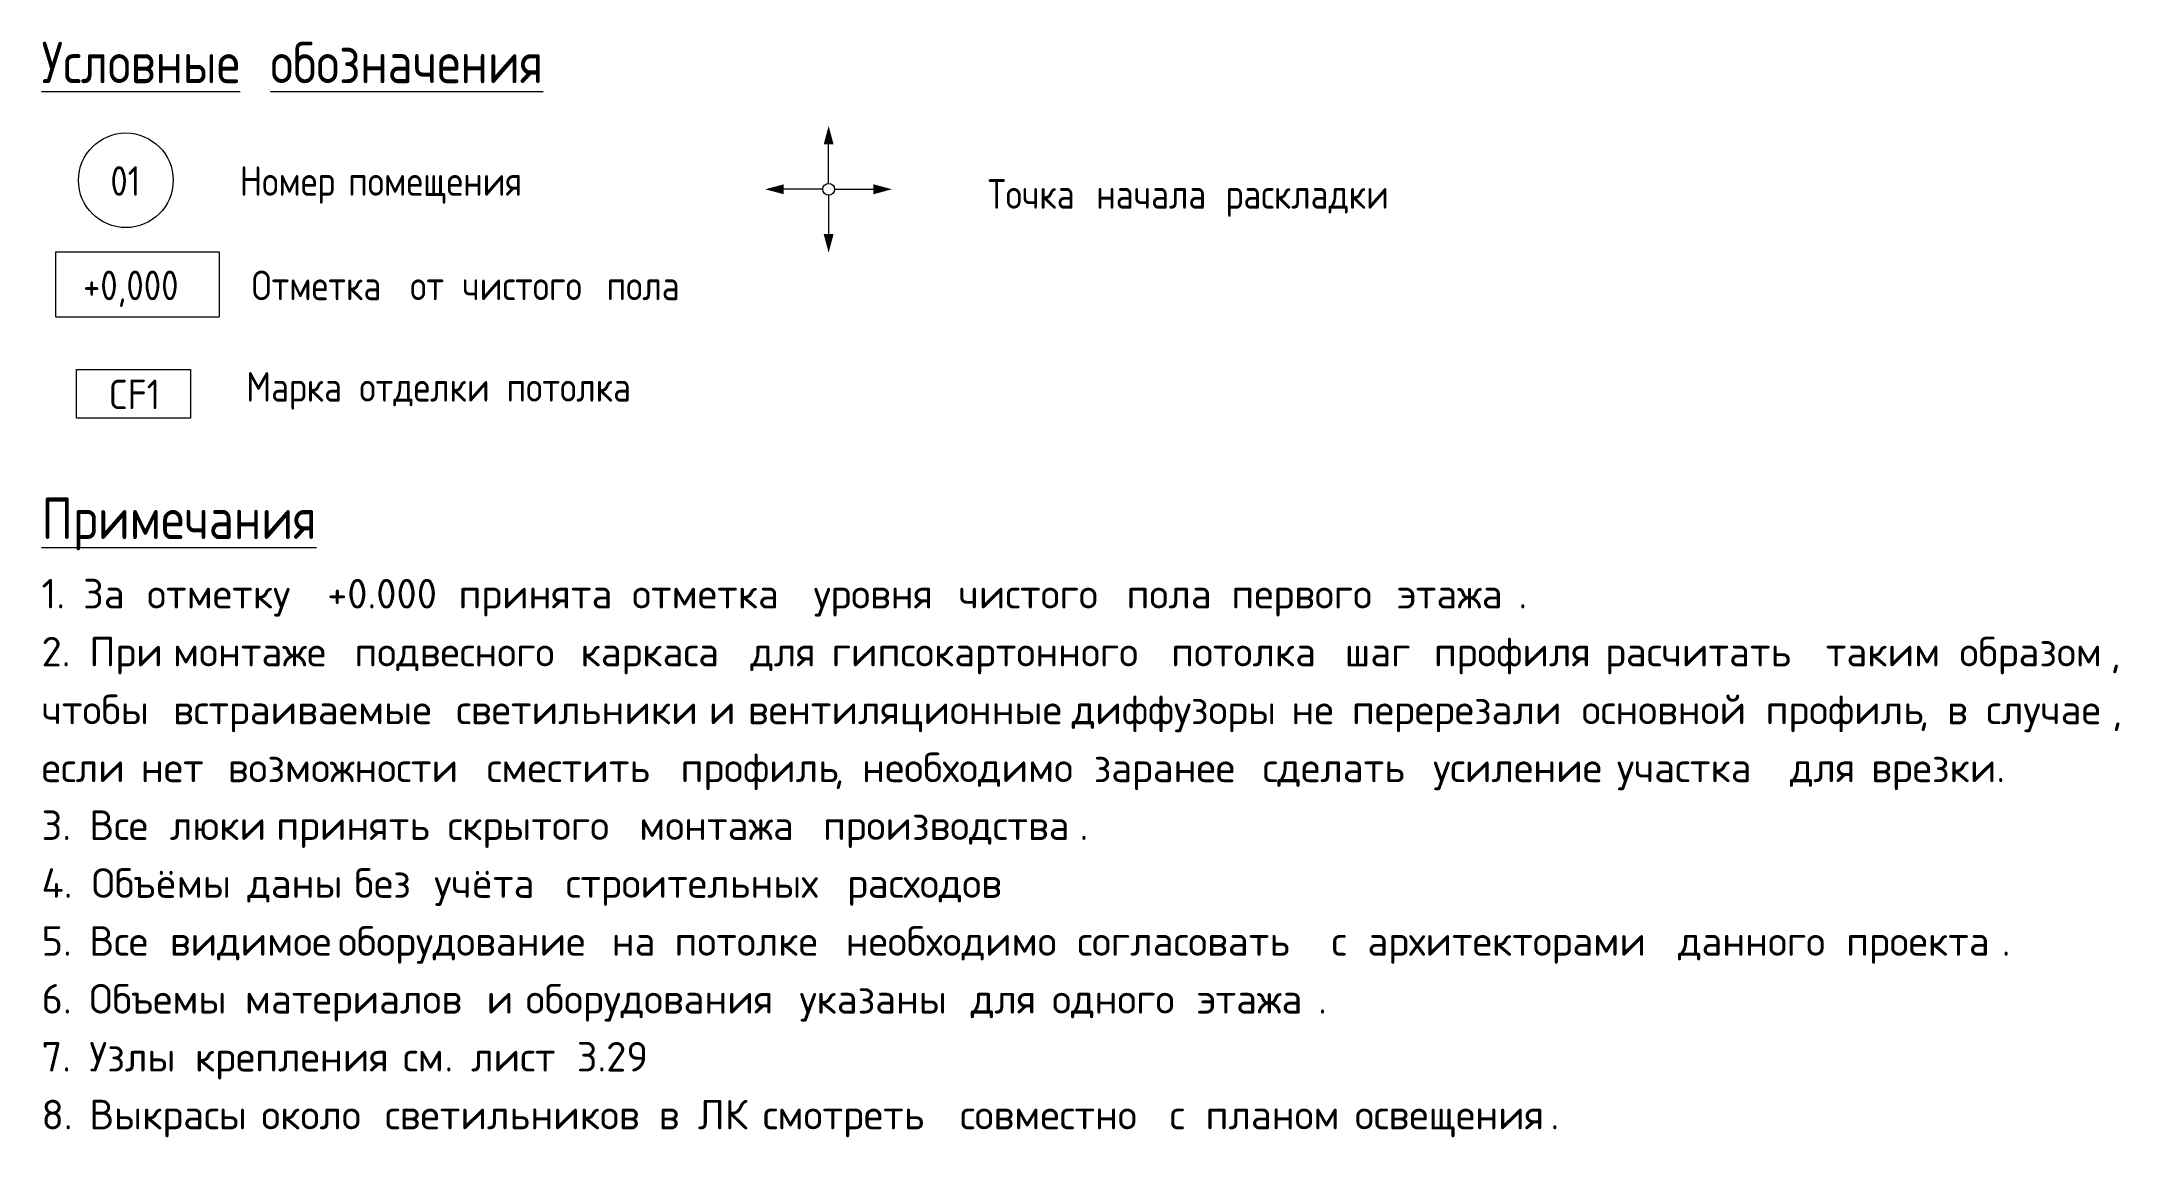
# Model space of a CAD drawing. Header units: millimetres. Extents: x 35146 to 234858, y -8553 to 29000.
# Drawn here: x 232705.3 to 232881.1, y 2923.4 to 3016 of the extents above; entities that cross this region are included whole.
import ezdxf

# ---------------------------------------------------------------- set-up
doc = ezdxf.new("R2010")
doc.units = ezdxf.units.MM
doc.layers.add('A-DETL', color=7, linetype='Continuous', lineweight=9)
doc.layers.add('G-ANNO-TEXT', color=7, linetype='Continuous', lineweight=9)
doc.layers.add('A-DETL-GENF-1', color=1, linetype='Continuous', lineweight=9, true_color=0xff0000)
doc.styles.add('GOST Common_4', font='GOST_Common.ttf', dxfattribs={"width": 0.9, "height": 3.5})
doc.styles.add('GOST Common_5', font='GOST_Common.ttf', dxfattribs={"width": 0.9, "height": 2.5})
doc.styles.add('ISOCPEUR_3', font='isocpeur.ttf', dxfattribs={"width": 0.9, "height": 2.5})
doc.styles.add('ISOCPEUR_4', font='isocpeur.ttf', dxfattribs={"height": 2.5})

msp = doc.modelspace()

# ---------------------------------------------------------------- texts
at = {"layer": 'G-ANNO-TEXT', "attachment_point": 1}
for s, insert, char_height, width, style in [('\\LУсловные', (232705.34, 3016.02), 3.5, 22.1506, 'GOST Common_4'), ('\\L\\fGOST Common|b0|i0|c204|p34|;\\W.9;\\L ', (232723.62, 3016.02), 3.5, 1.2987, 'GOST Common_4'), ('\\Lобозначения', (232724.69, 3016.02), 3.5, 30.1595, 'GOST Common_4'), ('01', (232711.16, 3005.5), 2.5, 3.319, 'GOST Common_5'), ('Номер', (232722.1, 3005.5), 2.5, 10.1734, 'GOST Common_5'), ('\\fGOST Common|b0|i0|c204|p34|;\\W.9; ', (232730.49, 3005.5), 2.5, 0.938, 'GOST Common_5'), ('помещения', (232731.27, 3005.5), 2.5, 18.543, 'GOST Common_5'), ('Точка', (232785.35, 3004.4), 2.5, 10.1734, 'GOST Common_5'), ('\\fGOST Common|b0|i0|c204|p34|;\\W.9; ', (232793.75, 3004.4), 2.5, 0.938, 'GOST Common_5'), ('начала', (232794.52, 3004.4), 2.5, 12.338, 'GOST Common_5'), ('\\fGOST Common|b0|i0|c204|p34|;\\W.9; ', (232804.7, 3004.4), 2.5, 0.938, 'GOST Common_5'), ('раскладки', (232805.47, 3004.4), 2.5, 17.6772, 'GOST Common_5'), ('+0,000', (232708.85, 2996.67), 2.5, 10.6785, 'GOST Common_5'), ('Отметка', (232723.11, 2996.67), 2.5, 15.2962, 'GOST Common_5'), ('\\fGOST Common|b0|i0|c204|p34|;\\W.9; ', (232735.74, 2996.67), 2.5, 0.938, 'GOST Common_5'), ('от', (232736.51, 2996.67), 2.5, 4.4013, 'GOST Common_5'), ('\\fGOST Common|b0|i0|c204|p34|;\\W.9; ', (232740.14, 2996.67), 2.5, 0.938, 'GOST Common_5'), ('чистого', (232740.91, 2996.67), 2.5, 13.8532, 'GOST Common_5'), ('\\fGOST Common|b0|i0|c204|p34|;\\W.9; ', (232752.34, 2996.67), 2.5, 0.938, 'GOST Common_5'), ('пола', (232753.12, 2996.67), 2.5, 8.0089, 'GOST Common_5'), ('\\fGOST Common|b0|i0|c204|p34|;\\W.9; ', (232759.73, 2996.67), 2.5, 0.938, 'GOST Common_5'), ('CF1', (232711.01, 2987.45), 2.5, 5.2671, 'ISOCPEUR_3'), ('Марка', (232722.64, 2988.09), 2.5, 10.6785, 'GOST Common_5'), ('\\fGOST Common|b0|i0|c204|p34|;\\W.9; ', (232731.45, 2988.09), 2.5, 0.938, 'GOST Common_5'), ('отделки', (232732.22, 2988.09), 2.5, 14.1418, 'GOST Common_5'), ('\\fGOST Common|b0|i0|c204|p34|;\\W.9; ', (232743.89, 2988.09), 2.5, 0.938, 'GOST Common_5'), ('потолка', (232744.66, 2988.09), 2.5, 14.3582, 'GOST Common_5'), ('\\LПримечания', (232705.34, 2977.47), 3.5, 28.4278, 'GOST Common_4'), ('1. ', (232705.34, 2970.6), 2.5, 4.2489, 'ISOCPEUR_4'), ('За', (232708.85, 2970.6), 2.5, 4.73, 'ISOCPEUR_4'), ('\\fISOCPEUR|b0|i0|c204|p34|; ', (232712.75, 2970.6), 2.5, 1.8439, 'ISOCPEUR_4'), ('отметку', (232714.27, 2970.6), 2.5, 16.5148, 'ISOCPEUR_4'), (' +0.000 ', (232727.9, 2970.6), 2.5, 15.3924, 'ISOCPEUR_4'), ('принята', (232740.6, 2970.6), 2.5, 15.9536, 'ISOCPEUR_4'), ('\\fISOCPEUR|b0|i0|c204|p34|; ', (232753.76, 2970.6), 2.5, 1.8439, 'ISOCPEUR_4'), ('отметка', (232755.28, 2970.6), 2.5, 16.7553, 'ISOCPEUR_4'), ('\\fISOCPEUR|b0|i0|c204|p34|; ', (232769.11, 2970.6), 2.5, 1.8439, 'ISOCPEUR_4'), ('уровня', (232770.63, 2970.6), 2.5, 12.9873, 'ISOCPEUR_4'), ('\\fISOCPEUR|b0|i0|c204|p34|; ', (232781.34, 2970.6), 2.5, 1.8439, 'ISOCPEUR_4'), ('чистого', (232782.87, 2970.6), 2.5, 15.3924, 'ISOCPEUR_4'), ('\\fISOCPEUR|b0|i0|c204|p34|; ', (232795.57, 2970.6), 2.5, 1.8439, 'ISOCPEUR_4'), ('пола', (232797.09, 2970.6), 2.5, 8.8987, 'ISOCPEUR_4'), ('\\fISOCPEUR|b0|i0|c204|p34|; ', (232804.43, 2970.6), 2.5, 1.8439, 'ISOCPEUR_4'), ('первого', (232805.95, 2970.6), 2.5, 15.1519, 'ISOCPEUR_4'), ('\\fISOCPEUR|b0|i0|c204|p34|; ', (232818.45, 2970.6), 2.5, 1.8439, 'ISOCPEUR_4'), ('этажа', (232819.97, 2970.6), 2.5, 12.4262, 'ISOCPEUR_4'), ('\\fISOCPEUR|b0|i0|c204|p34|;.', (232830.23, 2970.6), 2.5, 0.8819, 'ISOCPEUR_4'), ('2. ', (232705.34, 2965.7), 2.5, 4.8903, 'ISOCPEUR_4'), ('При', (232709.38, 2965.7), 2.5, 6.7342, 'ISOCPEUR_4'), ('\\fISOCPEUR|b0|i0|c204|p34|; ', (232714.93, 2965.7), 2.5, 1.8439, 'ISOCPEUR_4'), ('монтаже', (232716.46, 2965.7), 2.5, 16.7553, 'ISOCPEUR_4'), ('\\fISOCPEUR|b0|i0|c204|p34|; ', (232730.28, 2965.7), 2.5, 1.8439, 'ISOCPEUR_4'), ('подвесного', (232731.8, 2965.7), 2.5, 21.3249, 'ISOCPEUR_4'), ('\\fISOCPEUR|b0|i0|c204|p34|; ', (232749.4, 2965.7), 2.5, 1.8439, 'ISOCPEUR_4'), ('каркаса', (232750.92, 2965.7), 2.5, 15.5527, 'ISOCPEUR_4'), ('\\fISOCPEUR|b0|i0|c204|p34|; ', (232763.75, 2965.7), 2.5, 1.8439, 'ISOCPEUR_4'), ('для', (232765.27, 2965.7), 2.5, 6.4937, 'ISOCPEUR_4'), ('\\fISOCPEUR|b0|i0|c204|p34|; ', (232770.63, 2965.7), 2.5, 1.8439, 'ISOCPEUR_4'), ('гипсокартонного', (232772.15, 2965.7), 2.5, 32.9494, 'ISOCPEUR_4'), ('\\fISOCPEUR|b0|i0|c204|p34|; ', (232799.34, 2965.7), 2.5, 1.8439, 'ISOCPEUR_4'), ('потолка', (232800.86, 2965.7), 2.5, 15.9536, 'ISOCPEUR_4'), ('\\fISOCPEUR|b0|i0|c204|p34|; ', (232814.02, 2965.7), 2.5, 1.8439, 'ISOCPEUR_4'), ('шаг', (232815.54, 2965.7), 2.5, 7.2954, 'ISOCPEUR_4'), ('\\fISOCPEUR|b0|i0|c204|p34|; ', (232821.56, 2965.7), 2.5, 1.8439, 'ISOCPEUR_4'), ('профиля', (232823.08, 2965.7), 2.5, 15.7131, 'ISOCPEUR_4'), ('\\fISOCPEUR|b0|i0|c204|p34|; ', (232836.05, 2965.7), 2.5, 1.8439, 'ISOCPEUR_4'), ('расчитать', (232837.57, 2965.7), 2.5, 20.7637, 'ISOCPEUR_4'), ('\\fISOCPEUR|b0|i0|c204|p34|; ', (232854.7, 2965.7), 2.5, 1.8439, 'ISOCPEUR_4'), ('таким', (232856.22, 2965.7), 2.5, 11.865, 'ISOCPEUR_4'), ('\\fISOCPEUR|b0|i0|c204|p34|; ', (232866.01, 2965.7), 2.5, 1.8439, 'ISOCPEUR_4'), ('образом', (232867.53, 2965.7), 2.5, 15.4726, 'ISOCPEUR_4'), (',  ', (232880.3, 2965.7), 2.5, 4.73, 'ISOCPEUR_4'), ('чтобы', (232705.34, 2960.81), 2.5, 11.6245, 'ISOCPEUR_4'), ('\\fISOCPEUR|b0|i0|c204|p34|; ', (232714.93, 2960.81), 2.5, 1.8439, 'ISOCPEUR_4'), ('\\fISOCPEUR|b0|i0|c204|p34|; ', (232738.88, 2960.81), 2.5, 1.8439, 'ISOCPEUR_4'), ('\\fISOCPEUR|b0|i0|c204|p34|; ', (232760.24, 2960.81), 2.5, 1.8439, 'ISOCPEUR_4'), ('\\fISOCPEUR|b0|i0|c204|p34|; ', (232763.55, 2960.81), 2.5, 1.8439, 'ISOCPEUR_4'), ('\\fISOCPEUR|b0|i0|c204|p34|; ', (232790.94, 2960.81), 2.5, 1.8439, 'ISOCPEUR_4'), ('диффузоры', (232792.46, 2960.81), 2.5, 20.6835, 'ISOCPEUR_4'), ('\\fISOCPEUR|b0|i0|c204|p34|; ', (232809.52, 2960.81), 2.5, 1.8439, 'ISOCPEUR_4'), ('\\fISOCPEUR|b0|i0|c204|p34|; ', (232814.62, 2960.81), 2.5, 1.8439, 'ISOCPEUR_4'), ('\\fISOCPEUR|b0|i0|c204|p34|; ', (232834.06, 2960.81), 2.5, 1.8439, 'ISOCPEUR_4'), ('основной', (232835.58, 2960.81), 2.5, 16.9958, 'ISOCPEUR_4'), ('\\fISOCPEUR|b0|i0|c204|p34|; ', (232849.61, 2960.81), 2.5, 1.8439, 'ISOCPEUR_4'), ('профиль', (232851.13, 2960.81), 2.5, 15.7131, 'ISOCPEUR_4'), ('\\fISOCPEUR|b0|i0|c204|p34|; ', (232868.26, 2960.81), 2.5, 1.8439, 'ISOCPEUR_4'), ('встраиваемые', (232716.46, 2960.81), 2.5, 27.1772, 'ISOCPEUR_4'), ('светильники', (232740.4, 2960.81), 2.5, 24.0506, 'ISOCPEUR_4'), ('\\fISOCPEUR|b0|i0|c204|p34|;и', (232761.77, 2960.81), 2.5, 2.1646, 'ISOCPEUR_4'), ('вентиляционные', (232765.07, 2960.81), 2.5, 31.346, 'ISOCPEUR_4'), ('не', (232811.04, 2960.81), 2.5, 4.3291, 'ISOCPEUR_4'), ('перерезали', (232816.14, 2960.81), 2.5, 21.7257, 'ISOCPEUR_4'), ('\\fISOCPEUR|b0|i0|c204|p34|;в', (232866.47, 2960.81), 2.5, 2.1646, 'ISOCPEUR_4'), ('случае', (232869.78, 2960.81), 2.5, 12.9072, 'ISOCPEUR_4'), (', ', (232864.09, 2960.81), 2.5, 2.8861, 'ISOCPEUR_4'), (', ', (232880.43, 2960.81), 2.5, 2.8861, 'ISOCPEUR_4'), ('\\fISOCPEUR|b0|i0|c204|p34|; ', (232712.22, 2955.91), 2.5, 1.8439, 'ISOCPEUR_4'), ('\\fISOCPEUR|b0|i0|c204|p34|; ', (232719.56, 2955.91), 2.5, 1.8439, 'ISOCPEUR_4'), ('возможности', (232721.09, 2955.91), 2.5, 24.692, 'ISOCPEUR_4'), ('\\fISOCPEUR|b0|i0|c204|p34|; ', (232741.46, 2955.91), 2.5, 1.8439, 'ISOCPEUR_4'), ('\\fISOCPEUR|b0|i0|c204|p34|; ', (232757.86, 2955.91), 2.5, 1.8439, 'ISOCPEUR_4'), ('профиль', (232759.38, 2955.91), 2.5, 15.7131, 'ISOCPEUR_4'), ('необходимо', (232774.73, 2955.91), 2.5, 21.8861, 'ISOCPEUR_4'), ('\\fISOCPEUR|b0|i0|c204|p34|; ', (232792.79, 2955.91), 2.5, 1.8439, 'ISOCPEUR_4'), ('заранее', (232794.31, 2955.91), 2.5, 15.4726, 'ISOCPEUR_4'), ('\\fISOCPEUR|b0|i0|c204|p34|; ', (232807.08, 2955.91), 2.5, 1.8439, 'ISOCPEUR_4'), ('\\fISOCPEUR|b0|i0|c204|p34|; ', (232821.5, 2955.91), 2.5, 1.8439, 'ISOCPEUR_4'), ('\\fISOCPEUR|b0|i0|c204|p34|; ', (232837.04, 2955.91), 2.5, 1.8439, 'ISOCPEUR_4'), ('\\fISOCPEUR|b0|i0|c204|p34|; ', (232851.66, 2955.91), 2.5, 1.8439, 'ISOCPEUR_4'), ('\\fISOCPEUR|b0|i0|c204|p34|; ', (232858.54, 2955.91), 2.5, 1.8439, 'ISOCPEUR_4'), ('врезки', (232860.06, 2955.91), 2.5, 12.827, 'ISOCPEUR_4'), ('если', (232705.34, 2955.91), 2.5, 8.3376, 'ISOCPEUR_4'), ('нет', (232713.74, 2955.91), 2.5, 7.0549, 'ISOCPEUR_4'), ('сместить', (232742.98, 2955.91), 2.5, 18.038, 'ISOCPEUR_4'), ('сделать', (232808.6, 2955.91), 2.5, 15.6329, 'ISOCPEUR_4'), ('усиление', (232823.02, 2955.91), 2.5, 16.9958, 'ISOCPEUR_4'), ('участка', (232838.56, 2955.91), 2.5, 15.8734, 'ISOCPEUR_4'), ('для', (232853.18, 2955.91), 2.5, 6.4937, 'ISOCPEUR_4'), ('\\fISOCPEUR|b0|i0|c204|p34|;.', (232870.64, 2955.91), 2.5, 0.8819, 'ISOCPEUR_4'), (', ', (232772.35, 2955.91), 2.5, 2.8861, 'ISOCPEUR_4'), ('3. ', (232705.34, 2951.02), 2.5, 4.8903, 'ISOCPEUR_4'), ('Все', (232709.38, 2951.02), 2.5, 6.4135, 'ISOCPEUR_4'), ('\\fISOCPEUR|b0|i0|c204|p34|; ', (232714.67, 2951.02), 2.5, 1.8439, 'ISOCPEUR_4'), ('люки', (232716.19, 2951.02), 2.5, 9.0591, 'ISOCPEUR_4'), ('\\fISOCPEUR|b0|i0|c204|p34|; ', (232723.67, 2951.02), 2.5, 1.8439, 'ISOCPEUR_4'), ('принять', (232725.19, 2951.02), 2.5, 15.7131, 'ISOCPEUR_4'), ('\\fISOCPEUR|b0|i0|c204|p34|; ', (232738.15, 2951.02), 2.5, 1.8439, 'ISOCPEUR_4'), ('скрытого', (232739.67, 2951.02), 2.5, 17.7975, 'ISOCPEUR_4'), ('\\fISOCPEUR|b0|i0|c204|p34|; ', (232754.36, 2951.02), 2.5, 1.8439, 'ISOCPEUR_4'), ('монтажа', (232755.88, 2951.02), 2.5, 16.9958, 'ISOCPEUR_4'), ('\\fISOCPEUR|b0|i0|c204|p34|; ', (232769.9, 2951.02), 2.5, 1.8439, 'ISOCPEUR_4'), ('производства', (232771.42, 2951.02), 2.5, 26.2954, 'ISOCPEUR_4'), ('\\fISOCPEUR|b0|i0|c204|p34|;.', (232793.12, 2951.02), 2.5, 0.8819, 'ISOCPEUR_4'), ('4. ', (232705.34, 2946.13), 2.5, 5.1308, 'ISOCPEUR_4'), ('Объёмы', (232709.58, 2946.13), 2.5, 14.1097, 'ISOCPEUR_4'), ('\\fISOCPEUR|b0|i0|c204|p34|; ', (232721.22, 2946.13), 2.5, 1.8439, 'ISOCPEUR_4'), ('даны', (232722.74, 2946.13), 2.5, 9.1392, 'ISOCPEUR_4'), ('\\fISOCPEUR|b0|i0|c204|p34|; ', (232730.28, 2946.13), 2.5, 1.8439, 'ISOCPEUR_4'), ('без', (232731.8, 2946.13), 2.5, 6.3333, 'ISOCPEUR_4'), ('\\fISOCPEUR|b0|i0|c204|p34|; ', (232737.03, 2946.13), 2.5, 1.8439, 'ISOCPEUR_4'), ('учёта', (232738.55, 2946.13), 2.5, 11.6245, 'ISOCPEUR_4'), ('\\fISOCPEUR|b0|i0|c204|p34|; ', (232748.14, 2946.13), 2.5, 1.8439, 'ISOCPEUR_4'), ('строительных', (232749.66, 2946.13), 2.5, 27.0169, 'ISOCPEUR_4'), ('\\fISOCPEUR|b0|i0|c204|p34|; ', (232771.95, 2946.13), 2.5, 1.8439, 'ISOCPEUR_4'), ('расходов', (232773.47, 2946.13), 2.5, 17.2363, 'ISOCPEUR_4'), ('5. ', (232705.34, 2941.23), 2.5, 4.8903, 'ISOCPEUR_4'), ('Все', (232709.38, 2941.23), 2.5, 6.4135, 'ISOCPEUR_4'), ('\\fISOCPEUR|b0|i0|c204|p34|; ', (232714.67, 2941.23), 2.5, 1.8439, 'ISOCPEUR_4'), ('видимое', (232716.19, 2941.23), 2.5, 15.3924, 'ISOCPEUR_4'), ('\\fISOCPEUR|b0|i0|c204|p34|; ', (232728.89, 2941.23), 2.5, 1.8439, 'ISOCPEUR_4'), ('оборудование', (232730.41, 2941.23), 2.5, 26.2152, 'ISOCPEUR_4'), ('\\fISOCPEUR|b0|i0|c204|p34|; ', (232752.04, 2941.23), 2.5, 1.8439, 'ISOCPEUR_4'), ('на', (232753.56, 2941.23), 2.5, 4.5696, 'ISOCPEUR_4'), ('\\fISOCPEUR|b0|i0|c204|p34|; ', (232757.33, 2941.23), 2.5, 1.8439, 'ISOCPEUR_4'), ('потолке', (232758.86, 2941.23), 2.5, 15.7131, 'ISOCPEUR_4'), ('\\fISOCPEUR|b0|i0|c204|p34|; ', (232771.82, 2941.23), 2.5, 1.8439, 'ISOCPEUR_4'), ('необходимо', (232773.34, 2941.23), 2.5, 21.8861, 'ISOCPEUR_4'), ('\\fISOCPEUR|b0|i0|c204|p34|; ', (232791.4, 2941.23), 2.5, 1.8439, 'ISOCPEUR_4'), ('согласовать', (232792.92, 2941.23), 2.5, 24.211, 'ISOCPEUR_4'), ('\\fISOCPEUR|b0|i0|c204|p34|; ', (232812.9, 2941.23), 2.5, 1.8439, 'ISOCPEUR_4'), ('\\fISOCPEUR|b0|i0|c204|p34|;с', (232814.42, 2941.23), 2.5, 1.8439, 'ISOCPEUR_4'), ('\\fISOCPEUR|b0|i0|c204|p34|; ', (232815.94, 2941.23), 2.5, 1.8439, 'ISOCPEUR_4'), ('архитекторами', (232817.46, 2941.23), 2.5, 29.9831, 'ISOCPEUR_4'), ('\\fISOCPEUR|b0|i0|c204|p34|; ', (232842.2, 2941.23), 2.5, 1.8439, 'ISOCPEUR_4'), ('данного', (232843.72, 2941.23), 2.5, 15.3924, 'ISOCPEUR_4'), ('\\fISOCPEUR|b0|i0|c204|p34|; ', (232856.42, 2941.23), 2.5, 1.8439, 'ISOCPEUR_4'), ('проекта', (232857.94, 2941.23), 2.5, 15.9536, 'ISOCPEUR_4'), ('\\fISOCPEUR|b0|i0|c204|p34|;.', (232871.1, 2941.23), 2.5, 0.8819, 'ISOCPEUR_4'), ('6. ', (232705.34, 2936.34), 2.5, 4.8903, 'ISOCPEUR_4'), ('Объемы', (232709.38, 2936.34), 2.5, 14.1097, 'ISOCPEUR_4'), ('\\fISOCPEUR|b0|i0|c204|p34|; ', (232721.02, 2936.34), 2.5, 1.8439, 'ISOCPEUR_4'), ('\\fISOCPEUR|b0|i0|c204|p34|; ', (232741.46, 2936.34), 2.5, 1.8439, 'ISOCPEUR_4'), ('\\fISOCPEUR|b0|i0|c204|p34|; ', (232744.77, 2936.34), 2.5, 1.8439, 'ISOCPEUR_4'), ('оборудования', (232746.29, 2936.34), 2.5, 26.2152, 'ISOCPEUR_4'), ('\\fISOCPEUR|b0|i0|c204|p34|; ', (232767.92, 2936.34), 2.5, 1.8439, 'ISOCPEUR_4'), ('\\fISOCPEUR|b0|i0|c204|p34|; ', (232782.4, 2936.34), 2.5, 1.8439, 'ISOCPEUR_4'), ('\\fISOCPEUR|b0|i0|c204|p34|; ', (232789.28, 2936.34), 2.5, 1.8439, 'ISOCPEUR_4'), ('\\fISOCPEUR|b0|i0|c204|p34|; ', (232801.52, 2936.34), 2.5, 1.8439, 'ISOCPEUR_4'), ('материалов', (232722.54, 2936.34), 2.5, 22.9283, 'ISOCPEUR_4'), ('\\fISOCPEUR|b0|i0|c204|p34|;и', (232742.98, 2936.34), 2.5, 2.1646, 'ISOCPEUR_4'), ('указаны', (232769.44, 2936.34), 2.5, 15.7131, 'ISOCPEUR_4'), ('для', (232783.92, 2936.34), 2.5, 6.4937, 'ISOCPEUR_4'), ('одного', (232790.8, 2936.34), 2.5, 12.9873, 'ISOCPEUR_4'), ('этажа', (232803.04, 2936.34), 2.5, 12.4262, 'ISOCPEUR_4'), ('\\fISOCPEUR|b0|i0|c204|p34|;.', (232813.29, 2936.34), 2.5, 0.8819, 'ISOCPEUR_4'), ('7. ', (232705.34, 2931.44), 2.5, 4.8903, 'ISOCPEUR_4'), ('Узлы', (232709.38, 2931.44), 2.5, 8.9789, 'ISOCPEUR_4'), ('\\fISOCPEUR|b0|i0|c204|p34|; ', (232716.79, 2931.44), 2.5, 1.8439, 'ISOCPEUR_4'), ('\\fISOCPEUR|b0|i0|c204|p34|; ', (232734.38, 2931.44), 2.5, 1.8439, 'ISOCPEUR_4'), (' 3.29', (232749, 2931.44), 2.5, 9.2194, 'ISOCPEUR_4'), ('крепления', (232718.31, 2931.44), 2.5, 19.481, 'ISOCPEUR_4'), ('см', (232735.9, 2931.44), 2.5, 4.2489, 'ISOCPEUR_4'), ('. ', (232739.41, 2931.44), 2.5, 2.7257, 'ISOCPEUR_4'), ('лист', (232741.66, 2931.44), 2.5, 8.8987, 'ISOCPEUR_4'), ('8. ', (232705.34, 2926.55), 2.5, 4.8903, 'ISOCPEUR_4'), ('Выкрасы', (232709.38, 2926.55), 2.5, 15.7932, 'ISOCPEUR_4'), ('\\fISOCPEUR|b0|i0|c204|p34|; ', (232722.41, 2926.55), 2.5, 1.8439, 'ISOCPEUR_4'), ('около', (232723.93, 2926.55), 2.5, 10.8228, 'ISOCPEUR_4'), ('\\fISOCPEUR|b0|i0|c204|p34|; ', (232732.86, 2926.55), 2.5, 1.8439, 'ISOCPEUR_4'), ('светильников', (232734.38, 2926.55), 2.5, 26.2152, 'ISOCPEUR_4'), ('\\fISOCPEUR|b0|i0|c204|p34|; ', (232756.01, 2926.55), 2.5, 1.8439, 'ISOCPEUR_4'), ('\\fISOCPEUR|b0|i0|c204|p34|;в', (232757.53, 2926.55), 2.5, 2.1646, 'ISOCPEUR_4'), ('\\fISOCPEUR|b0|i0|c204|p34|; ', (232759.32, 2926.55), 2.5, 1.8439, 'ISOCPEUR_4'), ('ЛК', (232760.84, 2926.55), 2.5, 4.8101, 'ISOCPEUR_4'), ('\\fISOCPEUR|b0|i0|c204|p34|; ', (232764.81, 2926.55), 2.5, 1.8439, 'ISOCPEUR_4'), ('смотреть', (232766.33, 2926.55), 2.5, 18.3586, 'ISOCPEUR_4'), ('\\fISOCPEUR|b0|i0|c204|p34|; ', (232781.48, 2926.55), 2.5, 1.8439, 'ISOCPEUR_4'), ('совместно', (232783, 2926.55), 2.5, 19.6413, 'ISOCPEUR_4'), ('\\fISOCPEUR|b0|i0|c204|p34|; ', (232799.2, 2926.55), 2.5, 1.8439, 'ISOCPEUR_4'), ('\\fISOCPEUR|b0|i0|c204|p34|;с', (232800.73, 2926.55), 2.5, 1.8439, 'ISOCPEUR_4'), ('\\fISOCPEUR|b0|i0|c204|p34|; ', (232802.25, 2926.55), 2.5, 1.8439, 'ISOCPEUR_4'), ('планом', (232803.77, 2926.55), 2.5, 13.4684, 'ISOCPEUR_4'), ('\\fISOCPEUR|b0|i0|c204|p34|; ', (232814.88, 2926.55), 2.5, 1.8439, 'ISOCPEUR_4'), ('освещения', (232816.4, 2926.55), 2.5, 20.0422, 'ISOCPEUR_4'), ('\\fISOCPEUR|b0|i0|c204|p34|;.', (232832.94, 2926.55), 2.5, 0.8819, 'ISOCPEUR_4')]:
    msp.add_mtext(s, dxfattribs=dict(at, insert=insert, char_height=char_height, width=width, style=style))

# ---------------------------------------------------------------- hatches: boundary and pattern name
at = {"layer": 'A-DETL-GENF-1'}
for points in [[(232771.48, 3007.34), (232772.32, 3007.34), (232771.9, 3008.91)], [(232768.11, 3003.13), (232768.11, 3003.97), (232766.54, 3003.55)], [(232775.69, 3003.13), (232777.25, 3003.55), (232775.69, 3003.97)], [(232771.9, 2998.19), (232772.32, 2999.76), (232771.48, 2999.76)]]:
    msp.add_hatch(color=256, dxfattribs=at).paths.add_polyline_path(points)

# ---------------------------------------------------------------- linework, layer by layer
at = {"layer": 'A-DETL'}
for p, q in [((232771.9, 3004.05), (232771.9, 3007.34)), ((232771.4, 3003.55), (232768.11, 3003.55)), ((232771.9, 3003.05), (232771.9, 2999.76)), ((232772.4, 3003.55), (232775.69, 3003.55)), ((232706.55, 2998.25), (232720.35, 2998.25)), ((232706.55, 2992.75), (232706.55, 2998.25)), ((232720.35, 2998.25), (232720.35, 2992.75)), ((232706.55, 2992.75), (232720.35, 2992.75)), ((232708.31, 2988.32), (232717.94, 2988.32)), ((232708.31, 2984.19), (232708.31, 2988.32)), ((232717.94, 2988.32), (232717.94, 2984.19)), ((232717.94, 2984.19), (232708.31, 2984.19))]:
    msp.add_line(p, q, dxfattribs=at)
for centre, radius in [((232712.47, 3004.31), 4), ((232771.9, 3003.55), 0.5)]:
    msp.add_circle(centre, radius, dxfattribs=at)

msp.set_redraw_order([(e.dxf.handle, doc.entitydb.next_handle()) for e in msp.query("TEXT MTEXT ATTDEF DIMENSION ARC_DIMENSION")])  # texts and dimensions are drawn at this point

doc.saveas('drawing.dxf')
